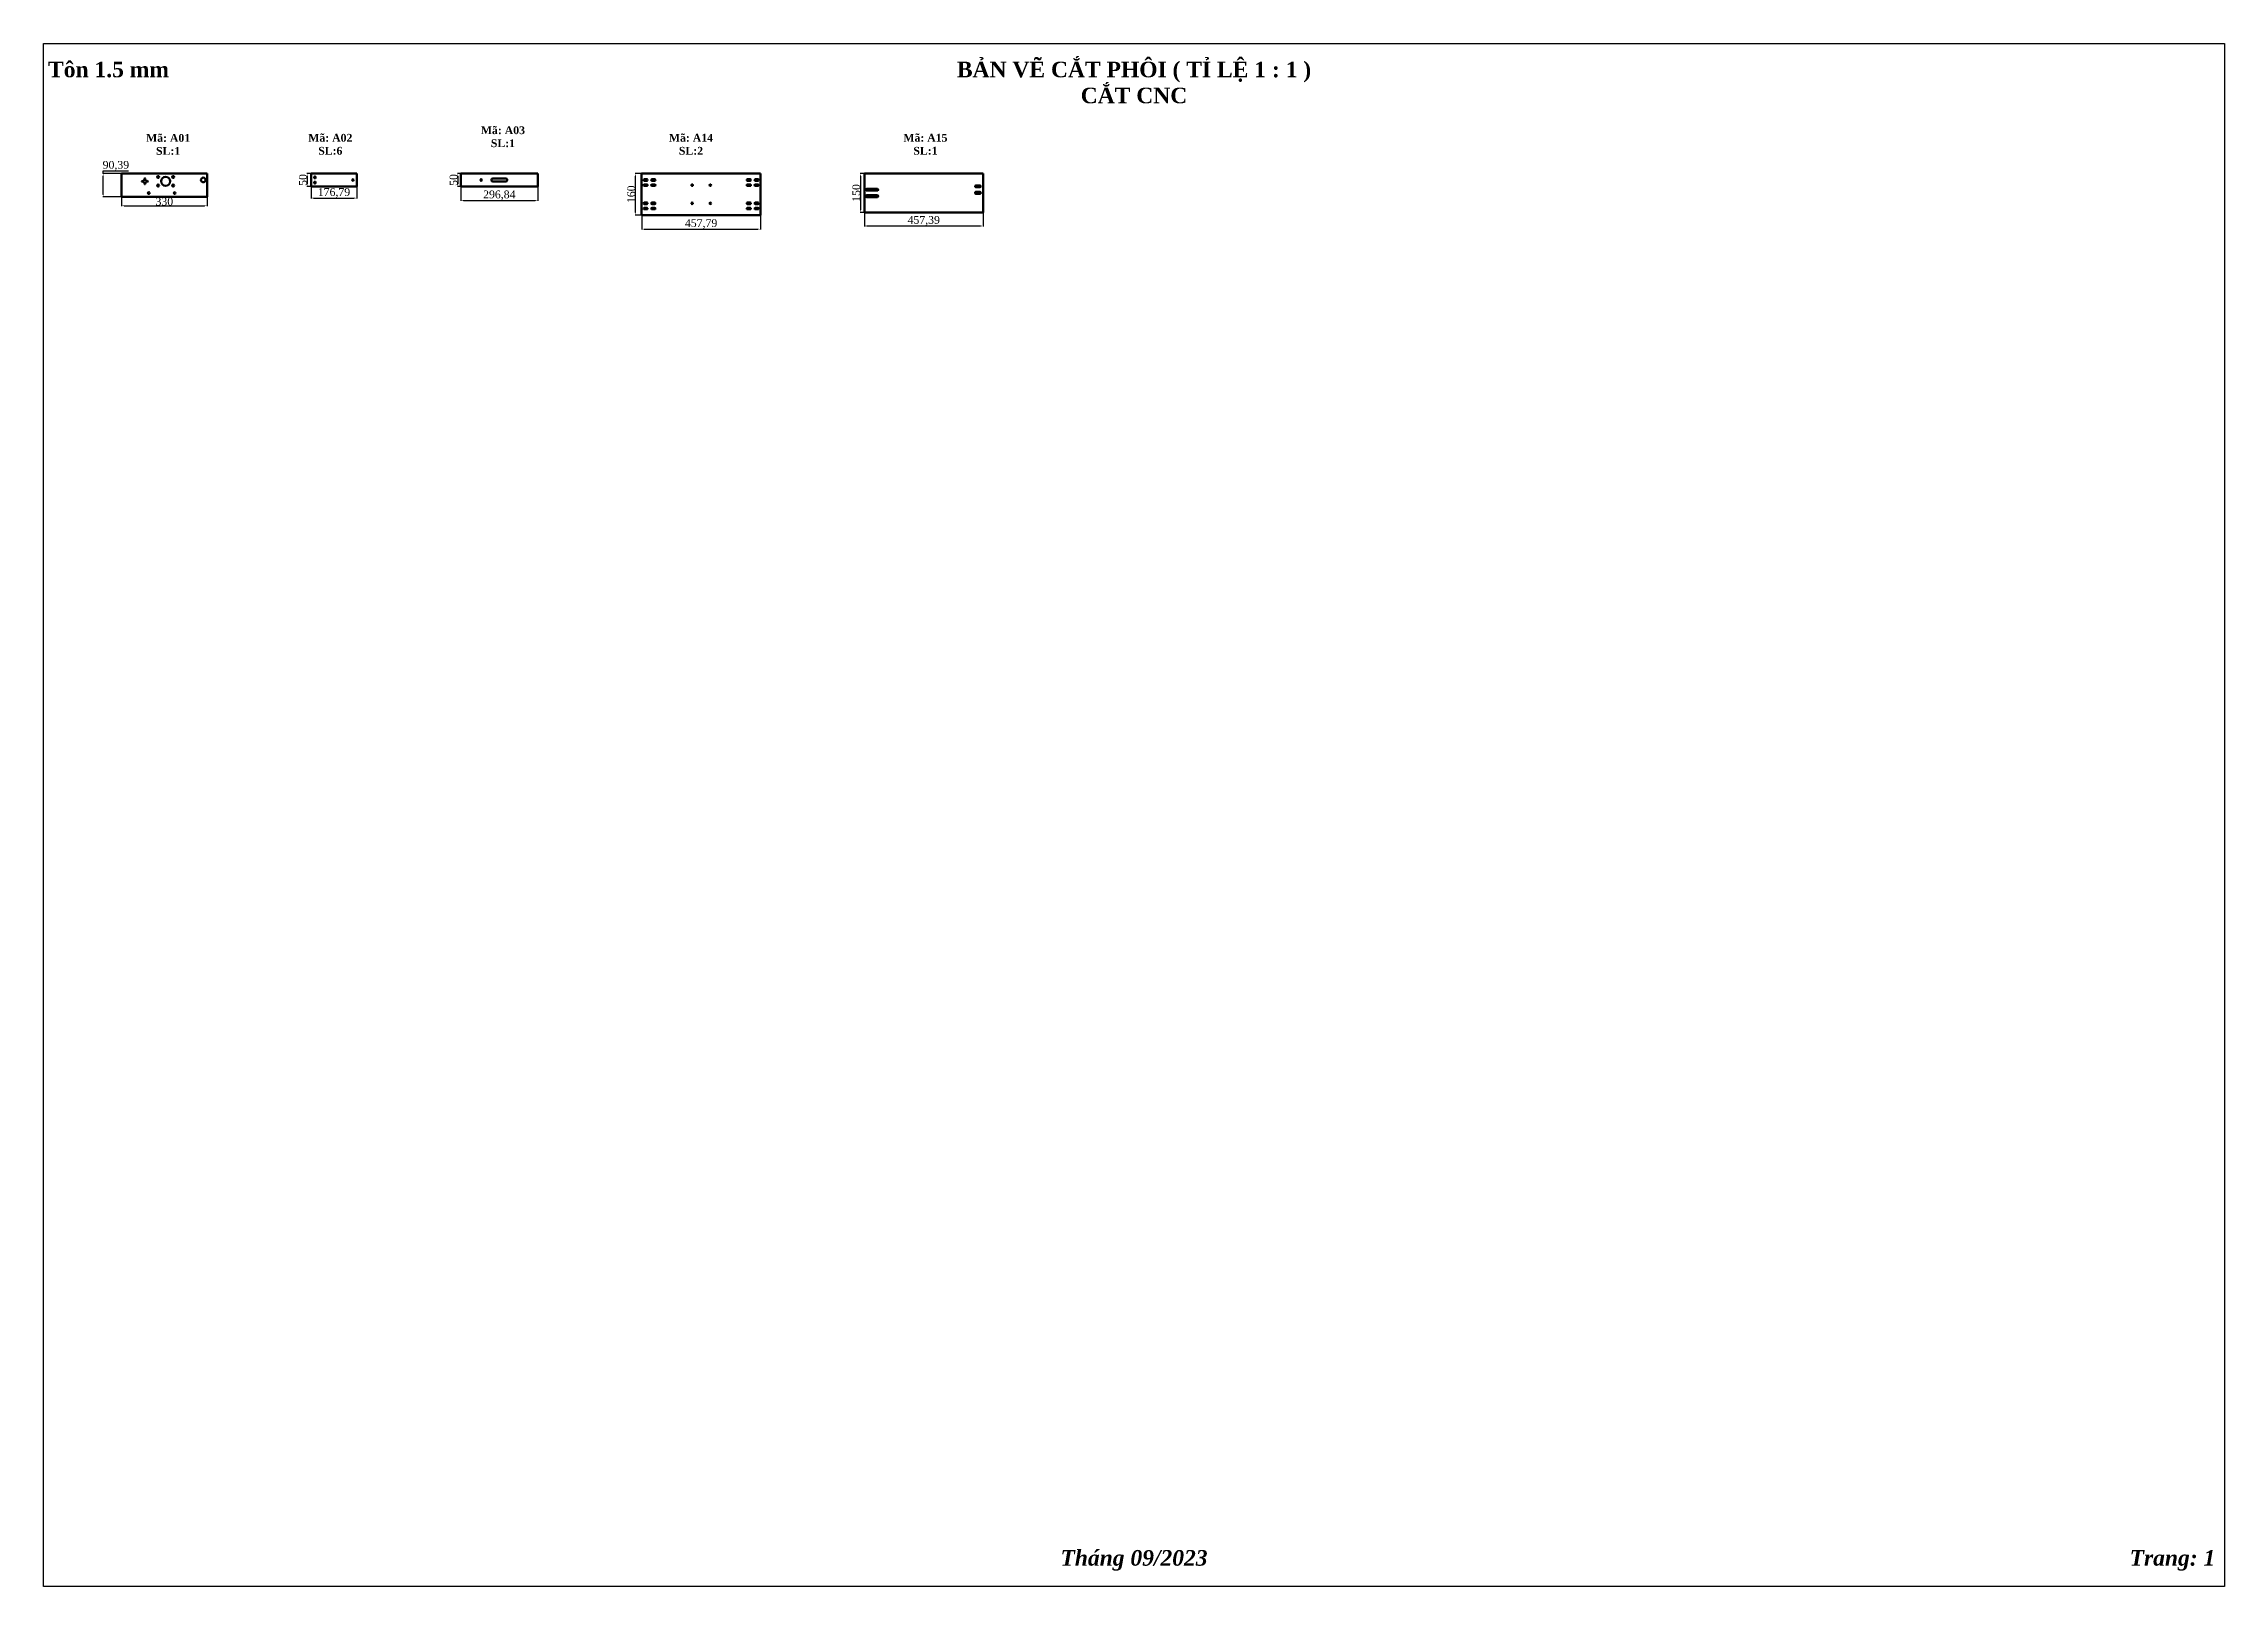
# Model space of a CAD drawing. Header units: millimetres. Extents: x 65701 to 102701, y 867 to 14603.
# Drawn here: x 68501 to 76901, y 8663 to 14603 of the extents above; entities that cross this region are included whole.
import ezdxf

# ---------------------------------------------------------------- set-up
doc = ezdxf.new("R2010")
doc.units = ezdxf.units.MM
doc.header["$LTSCALE"] = 2
doc.layers.add('Visible (ISO)', color=7, linetype='Continuous', lineweight=50)
doc.styles.add('CO CHU 30', font='times.ttf', dxfattribs={"height": 30})
doc.dimstyles.new('SCALE 1 1', dxfattribs={"dimtxt": 30, "dimasz": 10, "dimexe": 1.5, "dimexo": 1, "dimgap": 1, "dimtad": 1, "dimtoh": 1, "dimzin": 12, "dimtxsty": 'CO CHU 30', "dimcen": 2.5, "dimclrd": 5, "dimclre": 5, "dimclrt": 1, "dimadec": 0, "dimazin": 3, "dimtfac": 1, "dimtmove": 0, "dimatfit": 3, "dimfxl": 1, "dimarcsym": 0})

msp = doc.modelspace()

# ---------------------------------------------------------------- texts
at = {"attachment_point": 5, "style": 'CO CHU 30'}
for s, width, insert, char_height in [('{\\fTimes New Roman|b1|i0|c163|p18;\\C5;Tôn \\C1;1.5\\C5; mm}', 510.25549, (68750.77, 14502.865), 60), ('{\\fTimes New Roman|b1|i0|c0|p18;\\C5;BẢN VẼ CẮT PHÔI ( TỈ LỆ 1 : 1 )\\P\\C1;CẮT CNC}', 2100, (72700.77, 14452.865), 60), ('{\\fTimes New Roman|b1|i0|c163|p18;\\C5;Mã: A03\\P\\C1;SL:1}', 510.25549, (70269.996, 14244.069, -2696.085), 30), ('{\\fTimes New Roman|b1|i0|c163|p18;\\C5;Mã: A01\\P\\C1;SL:1}', 510.25549, (68980.319, 14214.469), 30), ('{\\fTimes New Roman|b1|i0|c163|p18;\\C5;Mã: A02\\P\\C1;SL:6}', 510.25549, (69605.103, 14215.031), 30), ('{\\fTimes New Roman|b1|i0|c163|p18;\\C5;Mã: A14\\P\\C1;SL:2}', 510.25549, (70994.229, 14215.031), 30), ('{\\fTimes New Roman|b1|i0|c163|p18;\\C5;Mã: A15\\P\\C1;SL:1}', 510.25549, (71897.368, 14215.031), 30), ('{\\fTimes New Roman|b1|i1|c163|p18;\\C6;Tháng 09/202\\fTimes New Roman|b1|i1|c0|p18;3}', 2100, (72700.77, 8762.865), 60), ('{\\fTimes New Roman|b1|i1|c163|p18;\\C6;Trang: 1}', 2100, (76700.77, 8762.865), 60)]:
    msp.add_mtext_dynamic_manual_height_columns(s, width=width, gutter_width=100, heights=[0], dxfattribs=dict(at, insert=insert, char_height=char_height))

# ---------------------------------------------------------------- blocks, each defined once
blk = doc.blocks.new('5')
at = {"layer": 'Visible (ISO)'}
for p, q in [((66673.9, 12309.8), (66673.9, 12219.4)), ((66673.9, 12309.8), (67003.9, 12309.8)), ((67003.9, 12309.8), (67003.9, 12219.4)), ((66673.9, 12219.4), (67003.9, 12219.4))]:
    blk.add_line(p, q, dxfattribs=at)
for centre, radius in [((66753.9, 12279.8), 1.5), ((66763.9, 12279.8), 6.25), ((66763.9, 12289.8), 1.5), ((66763.9, 12269.8), 1.5), ((66773.9, 12279.8), 1.5), ((66814.9, 12296.3), 3.75), ((66814.9, 12263.3), 3.75), ((66843.9, 12279.8), 17), ((66872.9, 12296.3), 3.75), ((66872.9, 12263.3), 3.75), ((66988.9, 12284.8), 9), ((66778.9, 12234.4), 3.25), ((66878.9, 12234.4), 3.25)]:
    blk.add_circle(centre, radius, dxfattribs=at)
blk = doc.blocks.new('6')
at = {"layer": 'Visible (ISO)'}
for p, q in [((66607.2, 12147.5), (66430.4, 12147.5)), ((66430.4, 12147.5), (66430.4, 12097.5)), ((66430.4, 12097.5), (66607.2, 12097.5)), ((66607.2, 12097.5), (66607.2, 12147.5))]:
    blk.add_line(p, q, dxfattribs=at)
for centre, radius in [((66445.4, 12132.5), 3.5), ((66445.4, 12112.5), 3.5), ((66592.2, 12122.5), 3)]:
    blk.add_circle(centre, radius, dxfattribs=at)
blk = doc.blocks.new('*D54')
at = {"color": 5, "lineweight": -2, "transparency": 16777216}
for p, q in [((68730.1, 14102.9), (68730.1, 14112.9)), ((68730.1, 14112.9), (68827.1, 14112.9)), ((68799.8, 14102.9), (68728.6, 14102.9)), ((68730.1, 14022.5), (68730.1, 14092.9)), ((68799.8, 14012.5), (68728.6, 14012.5))]:
    blk.add_line(p, q, dxfattribs=at)
at = {"color": 5, "transparency": 16777216}
for points in [[(68728.4, 14092.9), (68731.8, 14092.9), (68730.1, 14102.9)], [(68728.4, 14022.5), (68731.8, 14022.5), (68730.1, 14012.5)]]:
    blk.add_solid(points, dxfattribs=at)
at = {"layer": 'Defpoints', "color": 0, "transparency": 16777216}
for p in [(68730.1, 14102.9), (68800.8, 14102.9), (68800.8, 14012.5)]:
    blk.add_point(p, dxfattribs=at)
at = {"color": 1, "transparency": 16777216, "insert": (68779.1, 14132.6), "char_height": 30, "attachment_point": 5, "style": 'CO CHU 30'}
blk.add_mtext('90,39', dxfattribs=at)
blk = doc.blocks.new('*D55')
at = {"color": 5, "lineweight": -2, "transparency": 16777216}
for p, q in [((68800.8, 14011.5), (68800.8, 13976.9)), ((68810.8, 13978.4), (69120.8, 13978.4)), ((69130.8, 14011.5), (69130.8, 13976.9))]:
    blk.add_line(p, q, dxfattribs=at)
at = {"color": 5, "transparency": 16777216}
for points in [[(68810.8, 13980), (68810.8, 13976.7), (68800.8, 13978.4)], [(69120.8, 13980), (69120.8, 13976.7), (69130.8, 13978.4)]]:
    blk.add_solid(points, dxfattribs=at)
at = {"layer": 'Defpoints', "color": 0, "transparency": 16777216}
for p in [(68800.8, 14012.5), (69130.8, 14012.5), (69130.8, 13978.4)]:
    blk.add_point(p, dxfattribs=at)
at = {"color": 1, "transparency": 16777216, "insert": (68965.8, 13994.6), "char_height": 30, "attachment_point": 5, "style": 'CO CHU 30'}
blk.add_mtext('330', dxfattribs=at)
blk = doc.blocks.new('*D56')
at = {"color": 5, "lineweight": -2, "transparency": 16777216}
for p, q in [((69529.8, 14102.9), (69514.3, 14102.9)), ((69529.8, 14052.9), (69514.3, 14052.9)), ((69515.8, 14092.9), (69515.8, 14062.9))]:
    blk.add_line(p, q, dxfattribs=at)
at = {"color": 5, "transparency": 16777216}
for points in [[(69514.1, 14092.9), (69517.4, 14092.9), (69515.8, 14102.9)], [(69514.1, 14062.9), (69517.4, 14062.9), (69515.8, 14052.9)]]:
    blk.add_solid(points, dxfattribs=at)
at = {"layer": 'Defpoints', "color": 0, "transparency": 16777216}
for p in [(69515.8, 14052.9), (69530.8, 14102.9), (69530.8, 14052.9)]:
    blk.add_point(p, dxfattribs=at)
at = {"color": 1, "transparency": 16777216, "insert": (69499.5, 14077.9), "char_height": 30, "attachment_point": 5, "rotation": 90, "style": 'CO CHU 30'}
blk.add_mtext('50', dxfattribs=at)
blk = doc.blocks.new('*D57')
at = {"color": 5, "lineweight": -2, "transparency": 16777216}
for p, q in [((69530.8, 14051.9), (69530.8, 14006.7)), ((69707.6, 14051.9), (69707.6, 14006.7)), ((69540.8, 14008.2), (69697.6, 14008.2))]:
    blk.add_line(p, q, dxfattribs=at)
at = {"color": 5, "transparency": 16777216}
for points in [[(69540.8, 14009.9), (69540.8, 14006.5), (69530.8, 14008.2)], [(69697.6, 14009.9), (69697.6, 14006.5), (69707.6, 14008.2)]]:
    blk.add_solid(points, dxfattribs=at)
at = {"layer": 'Defpoints', "color": 0, "transparency": 16777216}
for p in [(69530.8, 14052.9), (69707.6, 14052.9), (69707.6, 14008.2)]:
    blk.add_point(p, dxfattribs=at)
at = {"color": 1, "transparency": 16777216, "insert": (69619.2, 14027.9), "char_height": 30, "attachment_point": 5, "style": 'CO CHU 30'}
blk.add_mtext('176,79', dxfattribs=at)
blk = doc.blocks.new('11')
at = {"layer": 'Visible (ISO)'}
for p, q in [((66486.7, 11881.3), (66486.7, 11931.3)), ((66486.7, 11931.3), (66783.5, 11931.3)), ((66783.5, 11931.3), (66783.5, 11881.3)), ((66783.5, 11881.3), (66486.7, 11881.3)), ((66610.1, 11911.8), (66660.1, 11911.8)), ((66660.1, 11900.8), (66610.1, 11900.8))]:
    blk.add_line(p, q, dxfattribs=at)
blk.add_circle((66565.1, 11906.3), 3, dxfattribs=at)
for centre, start, end in [((66610.1, 11906.3), 90, 270), ((66660.1, 11906.3), 270, 90)]:
    blk.add_arc(centre, 5.5, start, end, dxfattribs=at)
blk = doc.blocks.new('*D70')
at = {"color": 5, "lineweight": -2, "transparency": 16777216}
for p, q in [((70106.6, 14102.9), (70094.7, 14102.9)), ((70106.6, 14052.9), (70094.7, 14052.9)), ((70096.2, 14092.9), (70096.2, 14062.9))]:
    blk.add_line(p, q, dxfattribs=at)
at = {"color": 5, "transparency": 16777216}
for points in [[(70094.5, 14092.9), (70097.8, 14092.9), (70096.2, 14102.9)], [(70094.5, 14062.9), (70097.8, 14062.9), (70096.2, 14052.9)]]:
    blk.add_solid(points, dxfattribs=at)
at = {"layer": 'Defpoints', "color": 0, "transparency": 16777216}
for p in [(70096.2, 14052.9), (70107.6, 14102.9), (70107.6, 14052.9)]:
    blk.add_point(p, dxfattribs=at)
at = {"color": 1, "transparency": 16777216, "insert": (70079.9, 14077.9), "char_height": 30, "attachment_point": 5, "rotation": 90, "style": 'CO CHU 30'}
blk.add_mtext('50', dxfattribs=at)
blk = doc.blocks.new('*D71')
at = {"color": 5, "lineweight": -2, "transparency": 16777216}
for p, q in [((70107.6, 14051.9), (70107.6, 13997.6)), ((70404.4, 14051.9), (70404.4, 13997.6)), ((70117.6, 13999.1), (70394.4, 13999.1))]:
    blk.add_line(p, q, dxfattribs=at)
at = {"color": 5, "transparency": 16777216}
for points in [[(70117.6, 14000.8), (70117.6, 13997.4), (70107.6, 13999.1)], [(70394.4, 14000.8), (70394.4, 13997.4), (70404.4, 13999.1)]]:
    blk.add_solid(points, dxfattribs=at)
at = {"layer": 'Defpoints', "color": 0, "transparency": 16777216}
for p in [(70107.6, 14052.9), (70404.4, 14052.9), (70404.4, 13999.1)]:
    blk.add_point(p, dxfattribs=at)
at = {"color": 1, "transparency": 16777216, "insert": (70256, 14018.8), "char_height": 30, "attachment_point": 5, "style": 'CO CHU 30'}
blk.add_mtext('296,84', dxfattribs=at)
blk = doc.blocks.new('15')
at = {"layer": 'Visible (ISO)'}
for p, q in [((67786.8, 14342.6), (67329, 14342.6)), ((67329, 14182.6), (67329, 14342.6)), ((67339, 14320.6), (67349, 14320.6)), ((67349, 14314.6), (67339, 14314.6)), ((67339, 14300.6), (67349, 14300.6)), ((67349, 14294.6), (67339, 14294.6)), ((67369, 14320.6), (67379, 14320.6)), ((67379, 14314.6), (67369, 14314.6)), ((67369, 14300.6), (67379, 14300.6)), ((67379, 14294.6), (67369, 14294.6)), ((67736.8, 14320.6), (67746.8, 14320.6)), ((67746.8, 14314.6), (67736.8, 14314.6)), ((67736.8, 14300.6), (67746.8, 14300.6)), ((67746.8, 14294.6), (67736.8, 14294.6)), ((67766.8, 14320.6), (67776.8, 14320.6)), ((67776.8, 14314.6), (67766.8, 14314.6)), ((67766.8, 14300.6), (67776.8, 14300.6)), ((67776.8, 14294.6), (67766.8, 14294.6)), ((67786.8, 14342.6), (67786.8, 14182.6)), ((67339, 14230.6), (67349, 14230.6)), ((67349, 14224.6), (67339, 14224.6)), ((67339, 14210.6), (67349, 14210.6)), ((67349, 14204.6), (67339, 14204.6)), ((67369, 14230.6), (67379, 14230.6)), ((67379, 14224.6), (67369, 14224.6)), ((67369, 14210.6), (67379, 14210.6)), ((67379, 14204.6), (67369, 14204.6)), ((67736.8, 14230.6), (67746.8, 14230.6)), ((67746.8, 14224.6), (67736.8, 14224.6)), ((67736.8, 14210.6), (67746.8, 14210.6)), ((67746.8, 14204.6), (67736.8, 14204.6)), ((67766.8, 14230.6), (67776.8, 14230.6)), ((67776.8, 14224.6), (67766.8, 14224.6)), ((67766.8, 14210.6), (67776.8, 14210.6)), ((67776.8, 14204.6), (67766.8, 14204.6)), ((67329, 14182.6), (67786.8, 14182.6))]:
    blk.add_line(p, q, dxfattribs=at)
for centre in [(67523.4, 14297.6), (67593.4, 14297.6), (67523.4, 14227.6), (67593.4, 14227.6)]:
    blk.add_circle(centre, 3, dxfattribs=at)
for centre, start, end in [((67339, 14317.6), 90, 270), ((67339, 14297.6), 90, 270), ((67349, 14317.6), 270, 90), ((67349, 14297.6), 270, 90), ((67369, 14317.6), 90, 270), ((67369, 14297.6), 90, 270), ((67379, 14317.6), 270, 90), ((67379, 14297.6), 270, 90), ((67736.8, 14317.6), 90, 270), ((67736.8, 14297.6), 90, 270), ((67746.8, 14317.6), 270, 90), ((67746.8, 14297.6), 270, 90), ((67766.8, 14317.6), 90, 270), ((67766.8, 14297.6), 90, 270), ((67776.8, 14317.6), 270, 90), ((67776.8, 14297.6), 270, 90), ((67339, 14227.6), 90, 270), ((67339, 14207.6), 90, 270), ((67349, 14227.6), 270, 90), ((67349, 14207.6), 270, 90), ((67369, 14227.6), 90, 270), ((67369, 14207.6), 90, 270), ((67379, 14227.6), 270, 90), ((67379, 14207.6), 270, 90), ((67736.8, 14227.6), 90, 270), ((67736.8, 14207.6), 90, 270), ((67746.8, 14227.6), 270, 90), ((67746.8, 14207.6), 270, 90), ((67766.8, 14227.6), 90, 270), ((67766.8, 14207.6), 90, 270), ((67776.8, 14227.6), 270, 90), ((67776.8, 14207.6), 270, 90)]:
    blk.add_arc(centre, 3, start, end, dxfattribs=at)
blk = doc.blocks.new('16')
at = {"layer": 'Visible (ISO)'}
for p, q in [((67876.3, 14403.8), (68333.7, 14403.8)), ((67876.3, 14253.8), (67876.3, 14403.8)), ((68333.7, 14253.8), (68333.7, 14403.8)), ((67886.3, 14344.8), (67926.3, 14344.8)), ((67926.3, 14337.8), (67886.3, 14337.8)), ((67886.3, 14319.8), (67926.3, 14319.8)), ((67926.3, 14312.8), (67886.3, 14312.8)), ((68306.2, 14357.8), (68321.2, 14357.8)), ((68321.2, 14350.8), (68306.2, 14350.8)), ((68306.2, 14332.8), (68321.2, 14332.8)), ((68321.2, 14325.8), (68306.2, 14325.8)), ((68333.7, 14253.8), (67876.3, 14253.8))]:
    blk.add_line(p, q, dxfattribs=at)
for centre, start, end in [((67886.3, 14341.3), 90, 270), ((67886.3, 14316.3), 90, 270), ((67926.3, 14341.3), 270, 90), ((67926.3, 14316.3), 270, 90), ((68306.2, 14354.3), 90, 270), ((68306.2, 14329.3), 90, 270), ((68321.2, 14354.3), 270, 90), ((68321.2, 14329.3), 270, 90)]:
    blk.add_arc(centre, 3.5, start, end, dxfattribs=at)
blk = doc.blocks.new('*D98')
at = {"color": 5, "lineweight": -2, "transparency": 16777216}
for p, q in [((70804.4, 13941.9), (70804.4, 13887)), ((70814.4, 13888.5), (71252.2, 13888.5)), ((71262.2, 13941.9), (71262.2, 13887))]:
    blk.add_line(p, q, dxfattribs=at)
at = {"color": 5, "transparency": 16777216}
for points in [[(70814.4, 13890.2), (70814.4, 13886.9), (70804.4, 13888.5)], [(71252.2, 13890.2), (71252.2, 13886.9), (71262.2, 13888.5)]]:
    blk.add_solid(points, dxfattribs=at)
at = {"layer": 'Defpoints', "color": 0, "transparency": 16777216}
for p in [(70804.4, 13942.9), (71262.2, 13942.9), (71262.2, 13888.5)]:
    blk.add_point(p, dxfattribs=at)
at = {"color": 1, "transparency": 16777216, "insert": (71033.3, 13908.2), "char_height": 30, "attachment_point": 5, "style": 'CO CHU 30'}
blk.add_mtext('457,79', dxfattribs=at)
blk = doc.blocks.new('*D99')
at = {"color": 5, "lineweight": -2, "transparency": 16777216}
for p, q in [((70803.4, 14102.9), (70778.9, 14102.9)), ((70780.4, 13952.9), (70780.4, 14092.9)), ((70803.4, 13942.9), (70778.9, 13942.9))]:
    blk.add_line(p, q, dxfattribs=at)
at = {"color": 5, "transparency": 16777216}
for points in [[(70778.7, 14092.9), (70782.1, 14092.9), (70780.4, 14102.9)], [(70778.7, 13952.9), (70782.1, 13952.9), (70780.4, 13942.9)]]:
    blk.add_solid(points, dxfattribs=at)
at = {"layer": 'Defpoints', "color": 0, "transparency": 16777216}
for p in [(70780.4, 14102.9), (70804.4, 14102.9), (70804.4, 13942.9)]:
    blk.add_point(p, dxfattribs=at)
at = {"color": 1, "transparency": 16777216, "insert": (70764.1, 14022.9), "char_height": 30, "attachment_point": 5, "rotation": 90, "style": 'CO CHU 30'}
blk.add_mtext('160', dxfattribs=at)
blk = doc.blocks.new('*D100')
at = {"color": 5, "lineweight": -2, "transparency": 16777216}
for p, q in [((71661.2, 14102.9), (71645.6, 14102.9)), ((71647.1, 14092.9), (71647.1, 13962.9)), ((71661.2, 13952.9), (71645.6, 13952.9))]:
    blk.add_line(p, q, dxfattribs=at)
at = {"color": 5, "transparency": 16777216}
for points in [[(71645.4, 14092.9), (71648.8, 14092.9), (71647.1, 14102.9)], [(71645.4, 13962.9), (71648.8, 13962.9), (71647.1, 13952.9)]]:
    blk.add_solid(points, dxfattribs=at)
at = {"layer": 'Defpoints', "color": 0, "transparency": 16777216}
for p in [(71662.2, 14102.9), (71647.1, 13952.9), (71662.2, 13952.9)]:
    blk.add_point(p, dxfattribs=at)
at = {"color": 1, "transparency": 16777216, "insert": (71630.9, 14027.9), "char_height": 30, "attachment_point": 5, "rotation": 90, "style": 'CO CHU 30'}
blk.add_mtext('150', dxfattribs=at)
blk = doc.blocks.new('*D101')
at = {"color": 5, "lineweight": -2, "transparency": 16777216}
for p, q in [((71662.2, 13951.9), (71662.2, 13899.2)), ((72119.6, 13951.9), (72119.6, 13899.2)), ((71672.2, 13900.7), (72109.6, 13900.7))]:
    blk.add_line(p, q, dxfattribs=at)
at = {"color": 5, "transparency": 16777216}
for points in [[(71672.2, 13902.4), (71672.2, 13899.1), (71662.2, 13900.7)], [(72109.6, 13902.4), (72109.6, 13899.1), (72119.6, 13900.7)]]:
    blk.add_solid(points, dxfattribs=at)
at = {"layer": 'Defpoints', "color": 0, "transparency": 16777216}
for p in [(71662.2, 13952.9), (72119.6, 13952.9), (72119.6, 13900.7)]:
    blk.add_point(p, dxfattribs=at)
at = {"color": 1, "transparency": 16777216, "insert": (71890.9, 13920.4), "char_height": 30, "attachment_point": 5, "style": 'CO CHU 30'}
blk.add_mtext('457,39', dxfattribs=at)

# ---------------------------------------------------------------- dimensions: what is measured, and where the dimension line sits
for base, p1, p2, picture, middle in [((68730.098, 14102.865), (68800.77, 14012.472), (68800.77, 14102.865), '*D54', (68779.104, 14132.552)), ((69515.759, 14052.865), (69530.77, 14102.865), (69530.77, 14052.865), '*D56', (69499.499, 14077.865)), ((70096.183, 14052.865), (70107.556, 14102.865), (70107.556, 14052.865), '*D70', (70079.924, 14077.865)), ((70780.403, 14102.865), (70804.401, 13942.865), (70804.401, 14102.865), '*D99', (70764.143, 14022.865)), ((71647.116, 13952.865), (71662.187, 14102.865), (71662.187, 13952.865), '*D100', (71630.856, 14027.865))]:
    dim = msp.add_linear_dim(base=base, p1=p1, p2=p2, angle=90, dimstyle='SCALE 1 1')
    dim.commit()
    dim.dimension.update_dxf_attribs({"geometry": picture, "text_midpoint": middle})
for base, p1, p2, picture, middle in [((69707.556, 14008.196), (69530.77, 14052.865), (69707.556, 14052.865), '*D57', (69619.163, 14027.884)), ((70404.4008, 13999.1067), (70107.5561, 14052.8645), (70404.4008, 14052.8645), '*D71', (70255.9784, 14018.7946)), ((69130.77, 13978.359), (68800.77, 14012.472), (69130.77, 14012.472), '*D55', (68965.77, 13994.619)), ((72119.58, 13900.735), (71662.187, 13952.865), (72119.58, 13952.865), '*D101', (71890.883, 13920.423)), ((71262.187, 13888.52), (70804.401, 13942.865), (71262.187, 13942.865), '*D98', (71033.294, 13908.208))]:
    dim = msp.add_linear_dim(base=base, p1=p1, p2=p2, dimstyle='SCALE 1 1')
    dim.commit()
    dim.dimension.update_dxf_attribs({"geometry": picture, "text_midpoint": middle})

# ---------------------------------------------------------------- linework, layer by layer
msp.add_lwpolyline([(68500.77, 8662.865), (68500.77, 14602.865), (76900.77, 14602.865), (76900.77, 8662.865), (68500.77, 8662.865)], close=True)

# ---------------------------------------------------------------- block references
for name, p in [('5', (2126.876, 1793.041)), ('6', (3100.375, 1955.332)), ('11', (3620.866, 2171.522)), ('15', (3475.36, -239.73)), ('16', (3785.838, -300.967))]:
    msp.add_blockref(name, p)

msp.set_redraw_order([(e.dxf.handle, doc.entitydb.next_handle()) for e in msp.query("TEXT MTEXT ATTDEF DIMENSION ARC_DIMENSION")])  # texts and dimensions are drawn at this point

doc.saveas('drawing.dxf')
